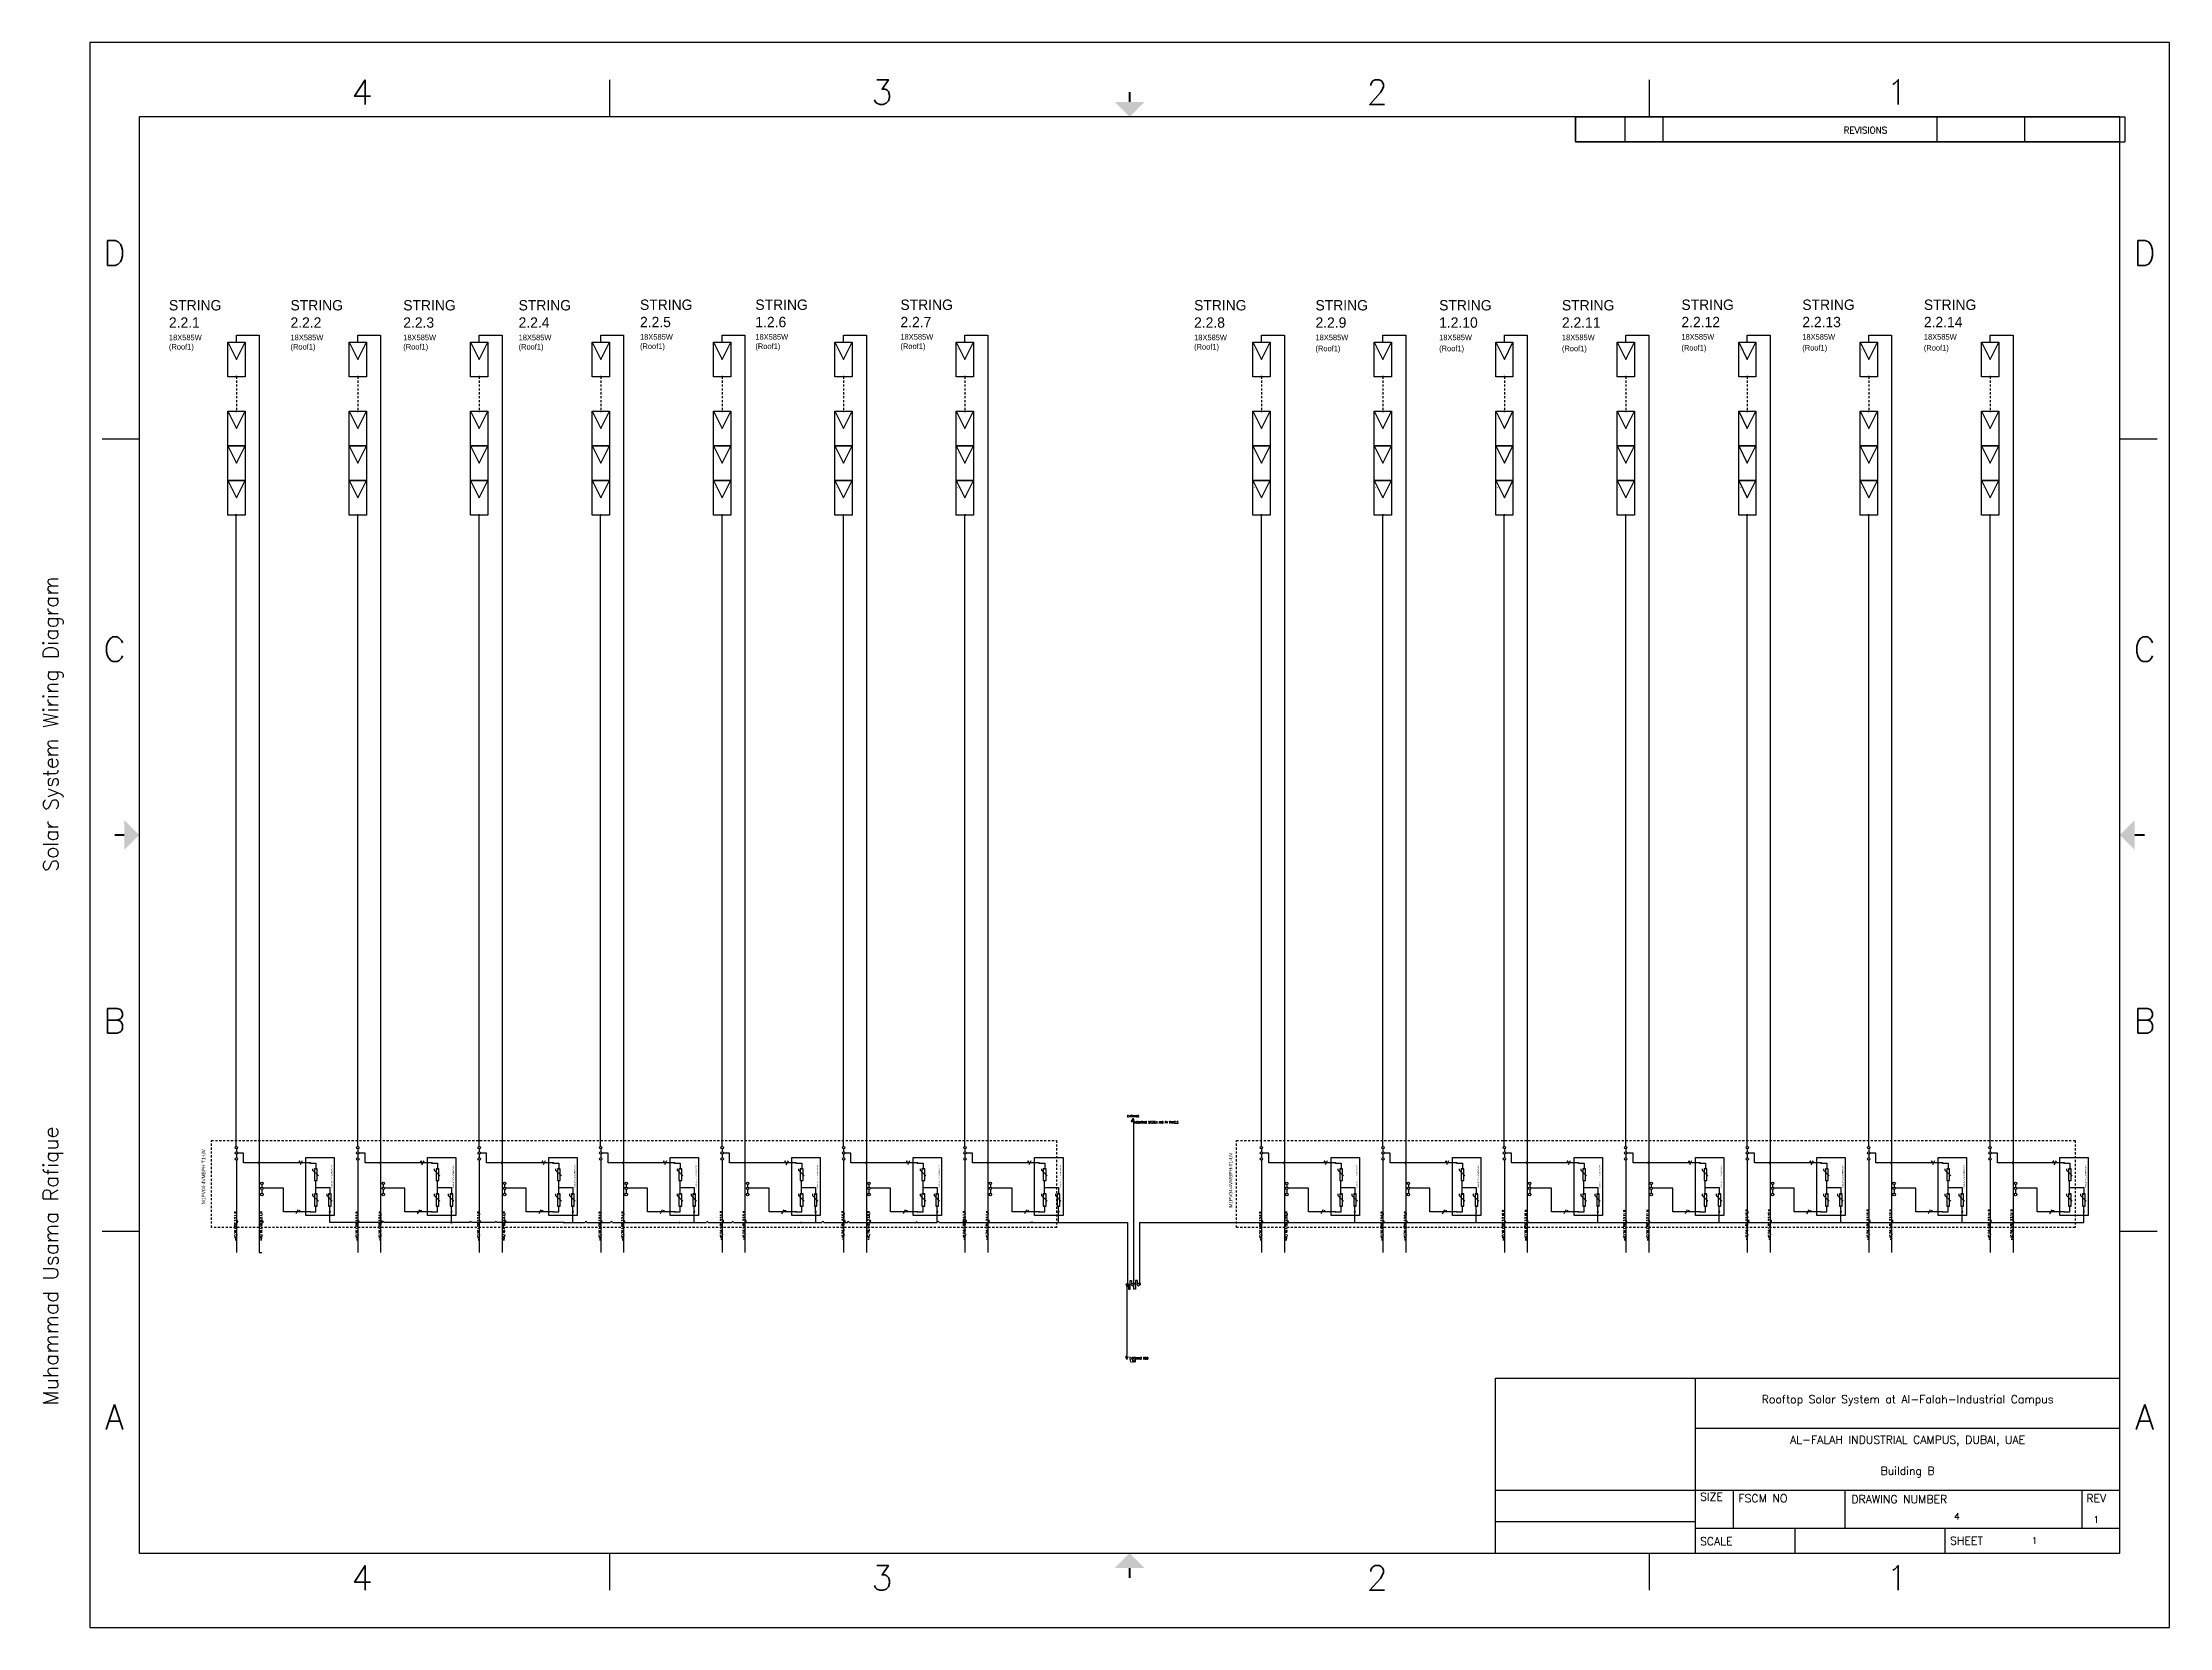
# Model space of a CAD drawing. Header units: inches. Extents: x 4 to 127, y -3 to 89.
import ezdxf
from ezdxf.enums import TextEntityAlignment as Align

# ---------------------------------------------------------------- set-up
doc = ezdxf.new("R2010")
doc.units = ezdxf.units.IN
doc.header["$MEASUREMENT"] = 0
doc.linetypes.add('HIDDEN2', pattern=[0.1875, 0.125, -0.0625])
for name, color, linetype in [('DESC', 1, 'Continuous'), ('GRY_20AWG', 9, 'Continuous'), ('LOCBOX', 92, 'HIDDEN2'), ('MISC', 2, 'Continuous'), ('RED_12AWG', 1, 'Continuous'), ('SYMS', 7, 'Continuous'), ('TAGS', 51, 'Continuous'), ('TB_LABELS', 1, 'Continuous'), ('Title Block', 7, 'Continuous'), ('Viewport', 7, 'Continuous'), ('WHT_12AWG', 7, 'Continuous'), ('WIREREF', 61, 'Continuous')]:
    doc.layers.add(name, color=color, linetype=linetype)
doc.styles.add('Roman', font='romans')
doc.styles.add('WD', font='romans.shx')
doc.styles.add('WD_IEC', font='isocp2.shx', dxfattribs={"width": 0.9, "height": 4})

# ---------------------------------------------------------------- blocks, each defined once
blk = doc.blocks.new('ANSI_border_C')
for p, q in [((20.5, 0.75), (20.5, 2.5)), ((14.25, 0.75), (20.5, 0.75))]:
    blk.add_line(p, q)
at = {"layer": 'Title Block'}
for p, q in [((0, 16), (0, 0)), ((21, 16), (0, 16)), ((21, 0), (21, 16)), ((5.25, 15.25), (5.25, 15.625)), ((15.75, 15.25), (15.75, 15.625)), ((0.5, 15.25), (0.5, 0.75)), ((20.5, 15.25), (0.5, 15.25)), ((15, 15.25), (15, 15)), ((20.5, 0.75), (20.5, 15.25)), ((15, 15), (20.5, 15)), ((0.125, 12), (0.5, 12)), ((20.5, 12), (20.875, 12)), ((0.125, 4), (0.5, 4)), ((20.5, 4), (20.875, 4)), ((0.5, 0.75), (20.5, 0.75)), ((5.25, 0.375), (5.25, 0.75)), ((15.75, 0.375), (15.75, 0.75)), ((0, 0), (21, 0))]:
    blk.add_line(p, q, dxfattribs=at)
at = {"layer": 'Title Block', "const_width": 0.02}
for points in [[(10.5, 15.5), (10.5, 15.4)], [(0.25, 8), (0.35, 8)], [(20.75, 8), (20.65, 8)], [(10.5, 0.5), (10.5, 0.6)]]:
    blk.add_lwpolyline(points, dxfattribs=at)
at = {"layer": 'Title Block'}
for points in [[(10.35, 15.4), (10.65, 15.4), (10.5, 15.25)], [(0.35, 7.85), (0.35, 8.15), (0.5, 8)], [(20.65, 7.85), (20.65, 8.15), (20.5, 8)], [(10.35, 0.6), (10.65, 0.6), (10.5, 0.75)]]:
    blk.add_solid(points, dxfattribs=at)
at = {"layer": 'Title Block', "style": 'Roman'}
for s, p in [('4', (2.75, 15.5)), ('3', (8, 15.5)), ('2', (13, 15.5)), ('1', (18.25, 15.5)), ('D', (0.25, 13.875)), ('D', (20.75, 13.875)), ('C', (0.25, 9.875)), ('C', (20.75, 9.875)), ('B', (0.25, 6.125)), ('B', (20.75, 6.125)), ('A', (0.25, 2.125)), ('A', (20.75, 2.125)), ('4', (2.75, 0.5)), ('3', (8, 0.5)), ('2', (13, 0.5)), ('1', (18.25, 0.5))]:
    blk.add_text(s, height=0.25, dxfattribs=at).set_placement(p, align=Align.MIDDLE_CENTER)
blk.add_text('REVISIONS', height=0.065, dxfattribs=at).set_placement((17.71, 15.083))
blk = doc.blocks.new('JIC_border_C')
at = {"xscale": 5.726708801404052, "yscale": 5.726708801404052, "zscale": 5.726708801404052}
blk.add_blockref('ANSI_border_C', (6.5, -3), dxfattribs=at)
blk = doc.blocks.new('JIC_REVblock_C')
blk.add_line((0, 0), (0, -0.25))
at = {"layer": 'Title Block'}
for p, q in [((-5.5, 0), (-5.5, -0.25)), ((-5.5, 0), (0, 0)), ((-5, -0.25), (-5, 0)), ((-4.62, -0.25), (-4.62, 0)), ((-1.88, -0.25), (-1.88, 0)), ((-1, -0.25), (-1, 0)), ((-5.5, -0.25), (0, -0.25))]:
    blk.add_line(p, q, dxfattribs=at)
at = {"style": 'WD'}
for tag, p in [('ZONE', (-5.391, -0.16)), ('REV', (-4.92, -0.16)), ('DESCRIPTION', (-3.618, -0.16)), ('DATE', (-1.552, -0.16)), ('APPROVED', (-0.759, -0.16))]:
    blk.add_attdef(tag, p, '', height=0.065, dxfattribs=at)
at = {"style": 'WD', "flags": 1}
blk.add_attdef('WD_TB', (-4.505, -0.154), '', height=0.03, dxfattribs=at)
blk = doc.blocks.new('JIC_tblock_desc_C')
for p, q in [((0, 0), (0, 1.75)), ((-6.25, 0), (0, 0))]:
    blk.add_line(p, q)
at = {"layer": 'Title Block'}
for p, q in [((-6.25, 0), (-6.25, 1.75)), ((-6.25, 1.75), (0, 1.75)), ((-4.25, 0), (-4.25, 1.75)), ((-4.25, 1.25), (0, 1.25)), ((-6.25, 0.63), (0, 0.63)), ((-3.87, 0.25), (-3.87, 0.63)), ((-2.75, 0.25), (-2.75, 0.63)), ((-0.38, 0.25), (-0.38, 0.63)), ((-6.25, 0.315), (-4.25, 0.315)), ((-4.25, 0.25), (0, 0.25)), ((-3.25, 0), (-3.25, 0.25)), ((-1.75, 0), (-1.75, 0.25))]:
    blk.add_line(p, q, dxfattribs=at)
at = {"color": 0, "style": 'Roman', "flags": 8}
for tag, p in [('FNAME', (-20.636, 6.819)), ('REVDATE', (-20.636, 4.106)), ('USER', (-20.636, 1.477))]:
    blk.add_attdef(tag, p, '', height=0.15, rotation=90, dxfattribs=at)
at = {"style": 'WD'}
for tag, p in [('PROJDESC', (-2.125, 1.5)), ('TITLE1', (-2.125, 1.095)), ('TITLE2', (-2.125, 0.785))]:
    blk.add_attdef(tag, text='', height=0.08, dxfattribs=at).set_placement(p, align=Align.CENTER)
at = {"style": 'WD', "flags": 1}
blk.add_attdef('WD_TB', (-5.57, 0.177), '', height=0.086, dxfattribs=at)
at = {"style": 'WD'}
for tag, p in [('SIZE', (-4.162, 0.32)), ('FSCM_NO', (-3.4, 0.337)), ('DWG_NO', (-1.659, 0.337)), ('REV', (-0.265, 0.303)), ('SCALE', (-3.634, 0.069)), ('SHEET', (-0.883, 0.092))]:
    blk.add_attdef(tag, p, '', height=0.065, dxfattribs=at)
at = {"layer": 'TB_LABELS', "style": 'WD'}
for s, p in [('SIZE', (-4.204, 0.604)), ('FSCM NO', (-3.819, 0.588)), ('DRAWING NUMBER', (-2.689, 0.579)), ('REV', (-0.336, 0.588)), ('SCALE', (-4.204, 0.158)), ('SHEET', (-1.701, 0.164))]:
    blk.add_text(s, height=0.08, dxfattribs=at).set_placement(p, align=Align.TOP_LEFT)
blk = doc.blocks.new('HA1S4')
for points in [[(0, 0), (-0.03, 0), (0, -0.09), (0.03, 0), (0, 0)], [(0.02, -0.01), (-0.02, -0.01), (0, -0.06), (0.02, -0.01)]]:
    blk.add_lwpolyline(points)
at = {"style": 'WD', "flags": 1}
for tag, p in [('X2TERM01', (0, 0)), ('SIGCODE', (0.03, -0.08))]:
    blk.add_attdef(tag, p, '', height=0.01, dxfattribs=at)
at = {"style": 'WD', "width": 0.7}
for tag, p in [('DESC1', (0.09, 0.11)), ('XREF', (0.09, -0.06))]:
    blk.add_attdef(tag, p, '', height=0.125, dxfattribs=at)
at = {"style": 'WD', "width": 0.8, "flags": 8}
blk.add_attdef('WIRENO', text='', height=0.125, dxfattribs=at).set_placement((0, -0.26), align=Align.CENTER)
blk = doc.blocks.new('VGND2')
for p, q in [((0, -0.125), (0, 0)), ((0.09375, -0.125), (-0.09375, -0.125)), ((-0.0625, -0.171875), (0.0625, -0.171875)), ((-0.03125, -0.21875), (0.03125, -0.21875))]:
    blk.add_line(p, q)
at = {"style": 'WD', "flags": 1}
for tag in ['ASSYCODE', 'X2TERM01', 'CAT', 'FAMILY', 'MFG']:
    blk.add_attdef(tag, (0, 0), '', height=0.01, dxfattribs=at)
at = {"style": 'WD', "width": 0.8}
for tag, p in [('INST', (0.15625, 0.125)), ('LOC', (0.15625, -0.03125)), ('TAG1', (0.15625, -0.1875)), ('DESC1', (0.15625, -0.34375)), ('DESC2', (0.15625, -0.5))]:
    blk.add_attdef(tag, text='', height=0.125, dxfattribs=at).set_placement(p, align=Align.MIDDLE_LEFT)
blk = doc.blocks.new('WDDOT')
for radius in [0.03, 0.0187, 0.00929]:
    blk.add_circle((0, 0), radius)
blk = doc.blocks.new('VT0_02')
blk.add_circle((0, 0), 0.0699)
at = {"style": 'WD', "flags": 1}
for tag, p in [('X4TERM01', (-0.07, 0)), ('X2TERM01', (0, 0.07)), ('X1TERM01', (0.07, 0)), ('X8TERM01', (0, -0.07))]:
    blk.add_attdef(tag, p, '', height=0.01, dxfattribs=at)
blk = doc.blocks.new('HA1S2')
for points in [[(0, 0), (-0.03, 0), (0, 0.09), (0.03, 0), (0, 0)], [(-0.02, 0.01), (0.02, 0.01), (0, 0.06), (-0.02, 0.01)]]:
    blk.add_lwpolyline(points)
at = {"style": 'WD', "width": 0.8, "flags": 8}
blk.add_attdef('WIRENO', text='', height=0.125, dxfattribs=at).set_placement((0, 0.15), align=Align.CENTER)
at = {"style": 'WD', "flags": 1}
for tag, p in [('X8TERM01', (0, 0)), ('SIGCODE', (0.03, 0.07))]:
    blk.add_attdef(tag, p, '', height=0.01, dxfattribs=at)
at = {"style": 'WD', "width": 0.7}
for tag, p in [('XREF', (0.08, -0.04)), ('DESC1', (0.08, -0.21))]:
    blk.add_attdef(tag, p, '', height=0.125, dxfattribs=at)
blk = doc.blocks.new('HT0_01')
for p, q in [((-0.0625, 0.0625), (0.0625, 0.0625)), ((-0.0625, -0.0625), (-0.0625, 0.0625)), ((0.0625, 0.0625), (0.0625, -0.0625)), ((0.0625, -0.0625), (-0.0625, -0.0625))]:
    blk.add_line(p, q)
at = {"style": 'WD', "flags": 1}
for tag, p in [('X4TERM01', (-0.0625, 0)), ('X2TERM01', (0, 0.0625)), ('X1TERM01', (0.0625, 0)), ('X8TERM01', (0, -0.0625))]:
    blk.add_attdef(tag, p, '', height=0.01, dxfattribs=at)
blk = doc.blocks.new('PVM')
at = {"color": 5}
for p, q in [((2, 1), (1, 0.5)), ((1, 0.5), (2, 0))]:
    blk.add_line(p, q, dxfattribs=at)
blk.add_lwpolyline([(0, 1), (2, 1), (2, 0), (0, 0)], close=True, dxfattribs=at)
at = {"layer": 'SYMS', "color": 5, "xscale": 0.3699338068975089, "yscale": 0.3699338068975089, "zscale": 0.3699338068975089}
for p in [(0, 0.5), (2, 0.5)]:
    blk.add_blockref('HT0_01', p, dxfattribs=at)
at = {"color": 5, "char_height": 0.065, "attachment_point": 1}
for s, insert, rotation in [('+', (1.62, 0.88), 180), ('-', (1.57, 0.07), 90)]:
    blk.add_mtext_dynamic_manual_height_columns(s, width=0.0989, gutter_width=0.325, heights=[0], dxfattribs=dict(at, insert=insert, rotation=rotation))
blk = doc.blocks.new('HT0_02')
blk.add_circle((0, 0), 0.0699)
at = {"style": 'WD', "flags": 1}
for tag, p in [('X4TERM01', (-0.07, 0)), ('X2TERM01', (0, 0.07)), ('X1TERM01', (0.07, 0)), ('X8TERM01', (0, -0.07))]:
    blk.add_attdef(tag, p, '', height=0.01, dxfattribs=at)
blk = doc.blocks.new('HGND4')
for p, q in [((0, 0), (10, 0)), ((10, -4), (10, 4)), ((11, -2), (11, 2)), ((12, -1), (12, 1))]:
    blk.add_line(p, q)
blk.add_circle((10, 0), 5)
at = {"style": 'WD_IEC'}
for tag, p in [('TAG1', (2, 5)), ('INST', (2, 12)), ('LOC', (2, 8))]:
    blk.add_attdef(tag, text='', height=2.5, dxfattribs=at).set_placement(p, align=Align.RIGHT)
at = {"style": 'WD_IEC', "flags": 1}
blk.add_attdef('X4TERM01', (0, 0), '', height=0.32, dxfattribs=at)
blk = doc.blocks.new('VT0_05')
blk.add_lwpolyline([(0.1, -0.1), (0, 0.1), (-0.1, -0.1)], close=True)
at = {"style": 'WD', "flags": 1}
for tag, p in [('X2TERM01', (0, 0.1)), ('X1TERM01', (0, 0)), ('X4TERM01', (0, 0)), ('X8TERM01', (0, -0.1))]:
    blk.add_attdef(tag, p, '', height=0.01, dxfattribs=at)
blk = doc.blocks.new('Lightening Surge Arrestor')
at = {"color": 5}
for p, q in [((0.5, 2.92), (0.5, 2.83)), ((0.5, 2.83), (0.83, 2.5)), ((0.5, 1.46), (0.5, 1.37)), ((0.5, 1.37), (0.83, 1.04)), ((1.31, 1.46), (1.31, 1.37)), ((1.31, 1.37), (1.63, 1.04))]:
    blk.add_line(p, q, dxfattribs=at)
for points in [[(0.11, 3.57), (1.75, 3.57), (1.75, 0.22), (0.11, 0.22)], [(0.77, 2.92), (0.61, 2.92), (0.61, 2.23), (0.77, 2.23)], [(0.77, 1.46), (0.61, 1.46), (0.61, 0.76), (0.77, 0.76)], [(1.57, 1.46), (1.42, 1.46), (1.42, 0.76), (1.57, 0.76)]]:
    blk.add_lwpolyline(points, close=True, dxfattribs=at)
at = {"layer": 'GRY_20AWG'}
blk.add_line((1.49, 0.5), (1.49, 0.47), dxfattribs=at)
at = {"layer": 'RED_12AWG'}
for p, q in [((0.38, 3.25), (0.69, 3.25)), ((0.69, 2.92), (0.68, 2.92)), ((0.69, 3.25), (0.69, 2.93)), ((0.68, 1.46), (0.68, 2.23)), ((0.68, 1.83), (1.49, 1.83)), ((0.69, 1.46), (0.68, 1.46)), ((1.49, 1.83), (1.49, 1.47)), ((0.38, 0.43), (0.69, 0.43)), ((0.69, 0.43), (0.69, 0.77)), ((1.49, 0.5), (1.49, 0.76))]:
    blk.add_line(p, q, dxfattribs=at)
at = {"layer": 'SYMS'}
for name, p, xscale, yscale, zscale in [('HT0_02', (0.36, 3.25), 0.3314421991292846, 0.3314421991292846, 0.3314421991292846), ('VT0_05', (0.69, 2.92), 0.1052161047490845, 0.1052161047490845, 0.1052161047490845), ('VT0_05', (0.69, 1.46), 0.1052161047490845, 0.1052161047490845, 0.1052161047490845), ('HT0_02', (0.69, 1.46), 0.01504368401050088, 0.01504368401050088, 0.01504368401050088), ('VT0_05', (1.49, 1.46), 0.1052161047490845, 0.1052161047490845, 0.1052161047490845), ('HT0_02', (0.36, 0.43), 0.3314421991292846, 0.3314421991292846, 0.3314421991292846)]:
    blk.add_blockref(name, p, dxfattribs=dict(at, xscale=xscale, yscale=yscale, zscale=zscale))
at = {"layer": 'SYMS', "xscale": -0.1052161047490845, "yscale": 0.1052161047490845, "zscale": 0.1052161047490845, "rotation": 180}
for p in [(0.69, 2.23), (0.69, 0.77), (1.49, 0.77)]:
    blk.add_blockref('VT0_05', p, dxfattribs=at)
at = {"layer": 'SYMS'}
ref = blk.add_blockref('HGND4', (1.49, 0.47), dxfattribs=dict(at, xscale=0.005, yscale=0.005, zscale=0.005, rotation=270))
ref.add_attrib('TAG1', 'PE', dxfattribs={"layer": 'TAGS', "height": 0.0125, "rotation": 270, "style": 'WD_IEC'}).set_placement((1.51, 0.46), align=Align.RIGHT)
at = {"color": 5, "insert": (1.57, 1.8), "char_height": 0.065, "attachment_point": 1, "rotation": 90}
blk.add_mtext_dynamic_manual_height_columns('VAL-1.15-T1/T2-1000DC-PV/2+V', width=1.8749, gutter_width=0.325, heights=[0], dxfattribs=at)
for tag, p in [('+', (0.45, 3.31)), ('-', (0.46, 0.49))]:
    blk.add_attdef(tag, p, '', height=0.065)
at = {"color": 5}
blk.add_attdef('VAL-1.15-T1/T2-1000DC-PV/2+V', (1.65, 1.8), '', height=0.065, rotation=90, dxfattribs=at)
blk = doc.blocks.new('HW01')
for p, q in [((0.06, 0.12), (-0.06, -0.12)), ((0.03, 0), (-0.03, 0))]:
    blk.add_line(p, q)
at = {"style": 'WD', "width": 0.8}
blk.add_attdef('TAG1', text='', height=0.125, dxfattribs=at).set_placement((-0.03, 0.03), align=Align.RIGHT)
at = {"style": 'WD', "width": 0.7, "flags": 1}
for tag, p in [('INST', (0, 0.36)), ('LOC', (0, 0.19)), ('DESC1', (0, -0.46)), ('DESC2', (0, -0.61)), ('XREF', (0, -0.3))]:
    blk.add_attdef(tag, text='', height=0.125, dxfattribs=at).set_placement(p, align=Align.CENTER)
at = {"style": 'WD', "flags": 1}
for tag, p in [('X4TERM01', (-0.03, 0)), ('X1TERM01', (0.03, 0))]:
    blk.add_attdef(tag, p, '', height=0.0125, dxfattribs=at)
at = {"linetype": 'Continuous', "style": 'WD', "flags": 9}
blk.add_attdef('ASSYCODE', text='', height=0.01, dxfattribs=at).set_placement((0.03, 0.04), align=Align.CENTER)
at = {"style": 'WD'}
for tag, p in [('X2LINK', (0, 0.12)), ('X8LINK', (0, -0.12))]:
    blk.add_attdef(tag, p, '', height=0.01, dxfattribs=at)
at = {"style": 'WD', "flags": 9}
blk.add_attdef('FAMILY', text='', height=0.01, dxfattribs=at).set_placement((0.02, 0.12), align=Align.CENTER)
at = {"style": 'WD', "width": 0.8}
blk.add_attdef('RATING1', (0.09, 0.03), '', height=0.125, dxfattribs=at)
at = {"style": 'WD', "width": 0.8, "flags": 1}
blk.add_attdef('MFG', text='', height=0.0938, dxfattribs=at).set_placement((-0.12, -0.03), align=Align.TOP_RIGHT)
blk.add_attdef('CAT', text='', height=0.0938, dxfattribs=at).set_placement((0.03, -0.03), align=Align.TOP_LEFT)

msp = doc.modelspace()

# ---------------------------------------------------------------- linework, layer by layer
at = {"color": 240, "linetype": 'HIDDEN2', "true_color": 0xed1f24}
for p, q in [((14.98, 69.31), (14.98, 67.31)), ((22, 69.31), (22, 67.31)), ((29.02, 69.31), (29.02, 67.31)), ((36.05, 69.31), (36.05, 67.31)), ((43.07, 69.31), (43.07, 67.31)), ((50.09, 69.31), (50.09, 67.31)), ((57.11, 69.31), (57.11, 67.31)), ((74.25, 69.31), (74.25, 67.31)), ((81.28, 69.31), (81.28, 67.31)), ((88.3, 69.31), (88.3, 67.31)), ((95.32, 69.31), (95.32, 67.31)), ((102.35, 69.31), (102.35, 67.31)), ((109.37, 69.31), (109.37, 67.31)), ((116.39, 69.31), (116.39, 67.31))]:
    msp.add_line(p, q, dxfattribs=at)
at = {"layer": 'GRY_20AWG', "color": 240, "true_color": 0xed1f24}
for p, q in [((14.98, 71.34), (14.98, 71.71)), ((14.98, 71.71), (16.3, 71.71)), ((22, 71.34), (22, 71.71)), ((22, 71.71), (23.32, 71.71)), ((29.02, 71.34), (29.02, 71.71)), ((29.02, 71.71), (30.35, 71.71)), ((36.05, 71.34), (36.05, 71.71)), ((36.05, 71.71), (37.37, 71.71)), ((43.07, 71.34), (43.07, 71.71)), ((43.07, 71.71), (44.39, 71.71)), ((50.09, 71.34), (50.09, 71.71)), ((50.09, 71.71), (51.42, 71.71)), ((57.11, 71.34), (57.11, 71.71)), ((57.11, 71.71), (58.44, 71.71)), ((74.25, 71.34), (74.25, 71.71)), ((74.25, 71.71), (75.58, 71.71)), ((81.28, 71.34), (81.28, 71.71)), ((81.28, 71.71), (82.6, 71.71)), ((88.3, 71.34), (88.3, 71.71)), ((88.3, 71.71), (89.62, 71.71)), ((95.32, 71.34), (95.32, 71.71)), ((95.32, 71.71), (96.65, 71.71)), ((102.35, 71.34), (102.35, 71.71)), ((102.35, 71.71), (103.67, 71.71)), ((109.37, 71.34), (109.37, 71.71)), ((109.37, 71.71), (110.69, 71.71)), ((116.39, 71.34), (116.39, 71.71)), ((116.39, 71.71), (117.72, 71.71)), ((14.95, 61.29), (14.95, 24.81)), ((21.98, 61.29), (21.98, 24.81)), ((29, 61.29), (29, 24.81)), ((36.02, 61.29), (36.02, 24.81)), ((43.05, 61.29), (43.05, 24.81)), ((50.07, 61.29), (50.07, 24.81)), ((57.09, 61.29), (57.09, 24.81)), ((74.23, 61.29), (74.23, 24.81)), ((81.25, 61.29), (81.25, 24.81)), ((88.28, 61.29), (88.28, 24.81)), ((95.3, 61.29), (95.3, 24.81)), ((102.32, 61.29), (102.32, 24.81)), ((109.35, 61.29), (109.35, 24.81)), ((116.37, 61.29), (116.37, 24.81)), ((14.98, 24.67), (14.98, 24.5)), ((22, 24.67), (22, 24.5)), ((29.02, 24.67), (29.02, 24.5)), ((36.05, 24.67), (36.05, 24.5)), ((43.07, 24.67), (43.07, 24.5)), ((50.09, 24.67), (50.09, 24.5)), ((57.11, 24.67), (57.11, 24.5)), ((74.25, 24.67), (74.25, 24.5)), ((81.28, 24.67), (81.28, 24.5)), ((88.3, 24.67), (88.3, 24.5)), ((95.32, 24.67), (95.32, 24.5)), ((102.35, 24.67), (102.35, 24.5)), ((109.37, 24.67), (109.37, 24.5)), ((116.39, 24.67), (116.39, 24.5)), ((14.98, 24.36), (14.98, 24.16)), ((14.98, 24.02), (14.98, 18.67)), ((15.4, 24.42), (15.05, 24.42)), ((15.4, 23.86), (15.4, 24.42)), ((18.69, 23.86), (15.4, 23.86)), ((19.25, 23.86), (18.76, 23.86)), ((22, 24.36), (22, 24.16)), ((22, 24.02), (22, 18.67)), ((22.42, 24.42), (22.07, 24.42)), ((22.42, 23.86), (22.42, 24.42)), ((25.72, 23.86), (22.42, 23.86)), ((26.27, 23.86), (25.78, 23.86)), ((29.02, 24.36), (29.02, 24.16)), ((29.02, 24.02), (29.02, 18.67)), ((29.44, 24.42), (29.09, 24.42)), ((29.44, 23.86), (29.44, 24.42)), ((32.74, 23.86), (29.44, 23.86)), ((33.3, 23.86), (32.8, 23.86)), ((36.05, 24.36), (36.05, 24.16)), ((36.05, 24.02), (36.05, 18.67)), ((36.47, 24.42), (36.12, 24.42)), ((36.47, 23.86), (36.47, 24.42)), ((39.76, 23.86), (36.47, 23.86)), ((40.32, 23.86), (39.82, 23.86)), ((43.07, 24.36), (43.07, 24.16)), ((43.07, 24.02), (43.07, 18.67)), ((43.49, 24.42), (43.14, 24.42)), ((43.49, 23.86), (43.49, 24.42)), ((46.78, 23.86), (43.49, 23.86)), ((47.34, 23.86), (46.85, 23.86)), ((50.09, 24.36), (50.09, 24.16)), ((50.09, 24.02), (50.09, 18.67)), ((50.51, 24.42), (50.16, 24.42)), ((50.51, 23.86), (50.51, 24.42)), ((53.81, 23.86), (50.51, 23.86)), ((54.37, 23.86), (53.87, 23.86)), ((57.11, 24.36), (57.11, 24.16)), ((57.11, 24.02), (57.11, 18.67)), ((57.54, 24.42), (57.18, 24.42)), ((57.54, 23.86), (57.54, 24.42)), ((60.83, 23.86), (57.54, 23.86)), ((61.39, 23.86), (60.89, 23.86)), ((74.25, 24.36), (74.25, 24.16)), ((74.25, 24.02), (74.25, 18.67)), ((74.68, 24.42), (74.32, 24.42)), ((74.68, 23.86), (74.68, 24.42)), ((77.97, 23.86), (74.68, 23.86)), ((78.53, 23.86), (78.03, 23.86)), ((81.28, 24.36), (81.28, 24.16)), ((81.28, 24.02), (81.28, 18.67)), ((81.7, 24.42), (81.35, 24.42)), ((81.7, 23.86), (81.7, 24.42)), ((84.99, 23.86), (81.7, 23.86)), ((85.55, 23.86), (85.06, 23.86)), ((88.3, 24.36), (88.3, 24.16)), ((88.3, 24.02), (88.3, 18.67)), ((88.72, 24.42), (88.37, 24.42)), ((88.72, 23.86), (88.72, 24.42)), ((92.02, 23.86), (88.72, 23.86)), ((92.57, 23.86), (92.08, 23.86)), ((95.32, 24.36), (95.32, 24.16)), ((95.32, 24.02), (95.32, 18.67)), ((95.74, 24.42), (95.39, 24.42)), ((95.74, 23.86), (95.74, 24.42)), ((99.04, 23.86), (95.74, 23.86)), ((99.6, 23.86), (99.1, 23.86)), ((102.35, 24.36), (102.35, 24.16)), ((102.35, 24.02), (102.35, 18.67)), ((102.77, 24.42), (102.42, 24.42)), ((102.77, 23.86), (102.77, 24.42)), ((106.06, 23.86), (102.77, 23.86)), ((106.62, 23.86), (106.12, 23.86)), ((109.37, 24.36), (109.37, 24.16)), ((109.37, 24.02), (109.37, 18.67)), ((109.79, 24.42), (109.44, 24.42)), ((109.79, 23.86), (109.79, 24.42)), ((113.08, 23.86), (109.79, 23.86)), ((113.64, 23.86), (113.15, 23.86)), ((116.39, 24.36), (116.39, 24.16)), ((116.39, 24.02), (116.39, 18.67)), ((116.81, 24.42), (116.46, 24.42)), ((116.81, 23.86), (116.81, 24.42)), ((120.11, 23.86), (116.81, 23.86)), ((120.67, 23.86), (120.17, 23.86)), ((16.45, 22.61), (16.45, 22.45)), ((16.45, 22.31), (16.45, 22.1)), ((17.7, 22.4), (16.52, 22.4)), ((17.7, 21.03), (17.7, 22.4)), ((23.47, 22.61), (23.47, 22.45)), ((23.47, 22.31), (23.47, 22.1)), ((24.72, 22.4), (23.54, 22.4)), ((24.72, 21.03), (24.72, 22.4)), ((30.49, 22.61), (30.49, 22.45)), ((30.49, 22.31), (30.49, 22.1)), ((31.74, 22.4), (30.56, 22.4)), ((31.74, 21.03), (31.74, 22.4)), ((37.52, 22.61), (37.52, 22.45)), ((37.52, 22.31), (37.52, 22.1)), ((38.76, 22.4), (37.58, 22.4)), ((38.76, 21.03), (38.76, 22.4)), ((44.54, 22.61), (44.54, 22.45)), ((44.54, 22.31), (44.54, 22.1)), ((45.79, 22.4), (44.61, 22.4)), ((45.79, 21.03), (45.79, 22.4)), ((51.56, 22.61), (51.56, 22.45)), ((51.56, 22.31), (51.56, 22.1)), ((52.81, 22.4), (51.63, 22.4)), ((52.81, 21.03), (52.81, 22.4)), ((58.58, 22.61), (58.58, 22.45)), ((58.58, 22.31), (58.58, 22.1)), ((59.83, 22.4), (58.65, 22.4)), ((59.83, 21.03), (59.83, 22.4)), ((75.72, 22.61), (75.72, 22.45)), ((75.72, 22.31), (75.72, 22.1)), ((76.97, 22.4), (75.79, 22.4)), ((76.97, 21.03), (76.97, 22.4)), ((82.75, 22.61), (82.75, 22.45)), ((82.75, 22.31), (82.75, 22.1)), ((84, 22.4), (82.82, 22.4)), ((84, 21.03), (84, 22.4)), ((89.77, 22.61), (89.77, 22.45)), ((89.77, 22.31), (89.77, 22.1)), ((91.02, 22.4), (89.84, 22.4)), ((91.02, 21.03), (91.02, 22.4)), ((96.79, 22.61), (96.79, 22.45)), ((96.79, 22.31), (96.79, 22.1)), ((98.04, 22.4), (96.86, 22.4)), ((98.04, 21.03), (98.04, 22.4)), ((103.81, 22.61), (103.81, 22.45)), ((103.81, 22.31), (103.81, 22.1)), ((105.06, 22.4), (103.88, 22.4)), ((105.06, 21.03), (105.06, 22.4)), ((110.84, 22.61), (110.84, 22.45)), ((110.84, 22.31), (110.84, 22.1)), ((112.09, 22.4), (110.91, 22.4)), ((112.09, 21.03), (112.09, 22.4)), ((117.86, 22.61), (117.86, 22.45)), ((117.86, 22.31), (117.86, 22.1)), ((119.11, 22.4), (117.93, 22.4)), ((119.11, 21.03), (119.11, 22.4)), ((18.44, 21.03), (17.7, 21.03)), ((19.25, 21.03), (18.51, 21.03)), ((25.47, 21.03), (24.72, 21.03)), ((26.27, 21.03), (25.53, 21.03)), ((32.49, 21.03), (31.74, 21.03)), ((33.3, 21.03), (32.55, 21.03)), ((39.51, 21.03), (38.76, 21.03)), ((40.32, 21.03), (39.57, 21.03)), ((46.53, 21.03), (45.79, 21.03)), ((47.34, 21.03), (46.6, 21.03)), ((53.56, 21.03), (52.81, 21.03)), ((54.37, 21.03), (53.62, 21.03)), ((60.58, 21.03), (59.83, 21.03)), ((61.39, 21.03), (60.64, 21.03)), ((77.72, 21.03), (76.97, 21.03)), ((78.53, 21.03), (77.78, 21.03)), ((84.74, 21.03), (84, 21.03)), ((85.55, 21.03), (84.8, 21.03)), ((91.77, 21.03), (91.02, 21.03)), ((92.57, 21.03), (91.83, 21.03)), ((98.79, 21.03), (98.04, 21.03)), ((99.6, 21.03), (98.85, 21.03)), ((105.81, 21.03), (105.06, 21.03)), ((106.62, 21.03), (105.87, 21.03)), ((112.83, 21.03), (112.09, 21.03)), ((113.64, 21.03), (112.9, 21.03)), ((119.86, 21.03), (119.11, 21.03)), ((120.67, 21.03), (119.92, 21.03))]:
    msp.add_line(p, q, dxfattribs=at)
at = {"layer": 'GRY_20AWG', "color": 3}
for p, q in [((66.83, 26.26), (66.83, 26.35)), ((66.86, 26.26), (66.83, 26.26)), ((66.88, 16.88), (66.88, 26.28)), ((33.92, 20.41), (35.15, 20.41)), ((35.25, 20.41), (36.62, 20.41)), ((36.72, 20.41), (42.16, 20.41)), ((42.26, 20.41), (43.63, 20.41)), ((43.73, 20.41), (48.84, 20.41)), ((48.94, 20.41), (50.31, 20.41)), ((67.2, 20.41), (67.2, 16.88)), ((66.5, 16.74), (66.47, 16.74)), ((66.57, 16.81), (66.57, 16.56)), ((66.57, 16.56), (66.66, 16.56)), ((66.66, 16.56), (66.66, 17.06)), ((66.66, 17.06), (66.74, 17.06)), ((66.74, 17.06), (66.74, 16.81)), ((66.81, 16.88), (66.88, 16.88)), ((66.88, 16.56), (66.88, 16.81)), ((66.98, 16.56), (66.88, 16.56)), ((67.08, 17.06), (66.98, 17.06)), ((66.98, 17.06), (66.98, 16.56)), ((67.15, 16.88), (67.06, 16.88)), ((67.08, 16.81), (67.08, 17.06)), ((67.26, 16.88), (67.15, 16.88)), ((67.26, 16.81), (67.26, 16.88))]:
    msp.add_line(p, q, dxfattribs=at)
for centre in [(35.2, 20.41), (36.67, 20.41), (42.21, 20.41), (43.68, 20.41), (48.89, 20.41), (50.36, 20.41)]:
    msp.add_arc(centre, 0.05, 0, 180, dxfattribs=at)
at = {"layer": 'LOCBOX', "color": 6}
for points in [[(13.54, 25.15), (62.41, 25.15), (62.41, 20.12), (13.54, 20.12)], [(72.81, 25.15), (121.3, 25.15), (121.3, 20.12), (72.81, 20.12)]]:
    msp.add_lwpolyline(points, close=True, dxfattribs=at)
at = {"layer": 'WHT_12AWG', "color": 240, "true_color": 0xed1f24}
for p, q in [((16.3, 71.71), (16.3, 23.91)), ((23.32, 71.71), (23.32, 23.91)), ((30.35, 71.71), (30.35, 23.91)), ((37.37, 71.71), (37.37, 23.91)), ((44.39, 71.71), (44.39, 23.91)), ((51.42, 71.71), (51.42, 23.91)), ((58.44, 71.71), (58.44, 23.91)), ((75.58, 71.71), (75.58, 23.91)), ((82.6, 71.71), (82.6, 23.91)), ((89.62, 71.71), (89.62, 23.91)), ((96.65, 71.71), (96.65, 23.91)), ((103.67, 71.71), (103.67, 23.91)), ((110.69, 71.71), (110.69, 23.91)), ((117.72, 71.71), (117.72, 23.91)), ((16.3, 23.81), (16.3, 18.67)), ((23.32, 23.81), (23.32, 18.67)), ((30.35, 23.81), (30.35, 18.67)), ((37.37, 23.81), (37.37, 18.67)), ((44.39, 23.81), (44.39, 18.67)), ((51.42, 23.81), (51.42, 18.67)), ((58.44, 23.81), (58.44, 18.67)), ((75.58, 23.81), (75.58, 18.67)), ((82.6, 23.81), (82.6, 18.67)), ((89.62, 23.81), (89.62, 18.67)), ((96.65, 23.81), (96.65, 18.67)), ((103.67, 23.81), (103.67, 18.67)), ((110.69, 23.81), (110.69, 18.67)), ((117.72, 23.81), (117.72, 18.67)), ((62.52, 20.41), (62.52, 21.01)), ((79.66, 20.41), (79.66, 21.01)), ((86.68, 20.41), (86.68, 21.01)), ((93.71, 20.41), (93.71, 21.01)), ((100.73, 20.41), (100.73, 21.01)), ((107.75, 20.41), (107.75, 21.01)), ((114.78, 20.41), (114.78, 21.01)), ((121.8, 20.41), (121.8, 21.01)), ((16.3, 18.67), (16.45, 18.67))]:
    msp.add_line(p, q, dxfattribs=at)
at = {"layer": 'WHT_12AWG', "color": 3}
for p, q in [((20.39, 20.41), (20.39, 21.01)), ((27.41, 20.41), (27.41, 21.01)), ((34.43, 20.41), (34.43, 21.01)), ((41.45, 20.41), (41.45, 21.01)), ((48.48, 20.41), (48.48, 21.01)), ((55.5, 20.41), (55.5, 21.01)), ((21.95, 20.41), (20.39, 20.41)), ((23.42, 20.41), (22.05, 20.41)), ((27.41, 20.41), (23.52, 20.41)), ((28.47, 20.41), (27.41, 20.41)), ((29.94, 20.41), (28.57, 20.41)), ((33.92, 20.41), (30.04, 20.41)), ((50.41, 20.42), (54.3, 20.42)), ((54.3, 20.42), (55.51, 20.42)), ((55.61, 20.42), (56.98, 20.42)), ((57.08, 20.42), (60.97, 20.42)), ((60.97, 20.42), (66.5, 20.42)), ((66.5, 20.42), (66.5, 16.81)), ((67.2, 20.41), (121.8, 20.41)), ((66.47, 16.81), (66.47, 12.75))]:
    msp.add_line(p, q, dxfattribs=at)
at = {"layer": 'WHT_12AWG'}
msp.add_line((16.35, 20.49), (16.5, 20.49), dxfattribs=at)
for centre in [(16.3, 23.86), (23.32, 23.86), (30.35, 23.86), (37.37, 23.86), (44.39, 23.86), (51.42, 23.86), (58.44, 23.86), (75.58, 23.86), (82.6, 23.86), (89.62, 23.86), (96.65, 23.86), (103.67, 23.86), (110.69, 23.86), (117.72, 23.86)]:
    msp.add_arc(centre, 0.05, 90, 270, dxfattribs=at)
at = {"layer": 'WHT_12AWG', "color": 3}
for centre in [(22, 20.41), (23.47, 20.41), (28.52, 20.41), (29.99, 20.41), (55.56, 20.42), (57.03, 20.42)]:
    msp.add_arc(centre, 0.05, 0, 180, dxfattribs=at)

# ---------------------------------------------------------------- block references
at = {"xscale": 5.777177524552554, "yscale": 5.777177524552554, "zscale": 5.777177524552554}
msp.add_blockref('JIC_REVblock_C', (124.18, 84.33), dxfattribs=at)
ref = msp.add_blockref('JIC_tblock_desc_C', (123.9, 1.3), dxfattribs=dict(xscale=5.777177524552554, yscale=5.777177524552554, zscale=5.777177524552554))
ref.add_attrib('SHEET', '1', (118.8, 1.83), dxfattribs={"height": 0.376, "style": 'WD'})
ref.add_attrib('REV', '1', (122.37, 3.05), dxfattribs={"height": 0.376, "style": 'WD'})
ref.add_attrib('DWG_NO', '4', (114.31, 3.24), dxfattribs={"height": 0.376, "style": 'WD'})
ref.add_attrib('TITLE2', 'Building B', dxfattribs={"height": 0.462, "style": 'WD'}).set_placement((111.62, 5.83), align=Align.CENTER)
ref.add_attrib('TITLE1', 'AL-FALAH INDUSTRIAL CAMPUS, DUBAI, UAE', dxfattribs={"height": 0.4622, "style": 'WD'}).set_placement((111.62, 7.62), align=Align.CENTER)
ref.add_attrib('PROJDESC', 'Rooftop Solar System at Al-Falah-Industrial Campus', dxfattribs={"height": 0.4622, "style": 'WD'}).set_placement((111.62, 9.96), align=Align.CENTER)
ref.add_attrib('USER', 'Muhammad Usama Rafique', (4.68, 9.83), dxfattribs={"color": 0, "height": 0.8666, "rotation": 90, "style": 'Roman', "flags": 8})
ref.add_attrib('FNAME', 'Solar System Wiring Diagram', (4.68, 40.69), dxfattribs={"color": 0, "height": 0.8666, "rotation": 90, "style": 'Roman', "flags": 8})
for p in [(18.89, 20.6), (25.92, 20.6), (32.94, 20.6), (39.96, 20.6), (46.98, 20.6), (54.01, 20.6), (61.03, 20.6), (78.17, 20.6), (85.19, 20.6), (92.22, 20.6), (99.24, 20.6), (106.26, 20.6), (113.28, 20.6), (120.31, 20.6)]:
    msp.add_blockref('Lightening Surge Arrestor', p)
at = {"layer": 'SYMS', "rotation": 90}
for name, p in [('PVM', (15.48, 69.31)), ('PVM', (22.5, 69.31)), ('PVM', (29.52, 69.31)), ('PVM', (36.55, 69.31)), ('PVM', (43.57, 69.31)), ('PVM', (50.59, 69.31)), ('PVM', (57.61, 69.31)), ('PVM', (74.75, 69.31)), ('PVM', (81.78, 69.31)), ('PVM', (88.8, 69.31)), ('PVM', (95.82, 69.31)), ('PVM', (102.85, 69.31)), ('PVM', (109.87, 69.31)), ('PVM', (116.89, 69.31)), ('PVM', (15.48, 65.31)), ('PVM', (22.5, 65.31)), ('PVM', (29.52, 65.31)), ('PVM', (36.55, 65.31)), ('PVM', (43.57, 65.31)), ('PVM', (50.59, 65.31)), ('PVM', (57.61, 65.31)), ('PVM', (74.75, 65.31)), ('PVM', (81.78, 65.31)), ('PVM', (88.8, 65.31)), ('PVM', (95.82, 65.31)), ('PVM', (102.85, 65.31)), ('PVM', (109.87, 65.31)), ('PVM', (116.89, 65.31)), ('PVM', (15.48, 63.31)), ('PVM', (22.5, 63.31)), ('PVM', (29.52, 63.31)), ('PVM', (36.55, 63.31)), ('PVM', (43.57, 63.31)), ('PVM', (50.59, 63.31)), ('PVM', (57.61, 63.31)), ('PVM', (74.75, 63.31)), ('PVM', (81.78, 63.31)), ('PVM', (88.8, 63.31)), ('PVM', (95.82, 63.31)), ('PVM', (102.85, 63.31)), ('PVM', (109.87, 63.31)), ('PVM', (116.89, 63.31)), ('PVM', (15.48, 61.31)), ('PVM', (22.5, 61.31)), ('PVM', (29.52, 61.31)), ('PVM', (36.55, 61.31)), ('PVM', (43.57, 61.31)), ('PVM', (50.59, 61.31)), ('PVM', (57.61, 61.31)), ('PVM', (74.75, 61.31)), ('PVM', (81.78, 61.31)), ('PVM', (88.8, 61.31)), ('PVM', (95.82, 61.31)), ('PVM', (102.85, 61.31)), ('PVM', (109.87, 61.31)), ('PVM', (116.89, 61.31)), ('VT0_02', (66.5, 16.81)), ('VT0_02', (66.81, 16.81)), ('VT0_02', (67.15, 16.81))]:
    msp.add_blockref(name, p, dxfattribs=at)
at = {"layer": 'SYMS', "color": 3}
ref = msp.add_blockref('HA1S2', (66.83, 26.35), dxfattribs=at)
ref.add_attrib('DESC1', 'MOUNTING SYSTEM AND PV PANELS', (66.91, 26.14), dxfattribs={"layer": 'DESC', "height": 0.125, "style": 'WD', "width": 0.7})
ref.add_attrib('WIRENO', 'EARTHING', dxfattribs={"layer": 'WIREREF', "height": 0.125, "style": 'WD', "width": 0.8, "flags": 8}).set_placement((66.83, 26.5), align=Align.CENTER)
at = {"layer": 'SYMS', "color": 3, "rotation": 90}
msp.add_blockref('VT0_02', (66.81, 26.28), dxfattribs=at)
at = {"layer": 'SYMS'}
for name, p in [('VT0_02', (14.98, 24.74)), ('VT0_02', (22, 24.74)), ('VT0_02', (29.02, 24.74)), ('VT0_02', (36.05, 24.74)), ('VT0_02', (43.07, 24.74)), ('VT0_02', (50.09, 24.74)), ('VT0_02', (57.11, 24.74)), ('VT0_02', (74.25, 24.74)), ('VT0_02', (81.28, 24.74)), ('VT0_02', (88.3, 24.74)), ('VT0_02', (95.32, 24.74)), ('VT0_02', (102.35, 24.74)), ('VT0_02', (109.37, 24.74)), ('VT0_02', (116.39, 24.74)), ('VT0_02', (14.98, 24.43)), ('VT0_02', (14.98, 24.09)), ('VT0_02', (22, 24.43)), ('VT0_02', (22, 24.09)), ('VT0_02', (29.02, 24.43)), ('VT0_02', (29.02, 24.09)), ('VT0_02', (36.05, 24.43)), ('VT0_02', (36.05, 24.09)), ('VT0_02', (43.07, 24.43)), ('VT0_02', (43.07, 24.09)), ('VT0_02', (50.09, 24.43)), ('VT0_02', (50.09, 24.09)), ('VT0_02', (57.11, 24.43)), ('VT0_02', (57.11, 24.09)), ('VT0_02', (74.25, 24.43)), ('VT0_02', (74.25, 24.09)), ('VT0_02', (81.28, 24.43)), ('VT0_02', (81.28, 24.09)), ('VT0_02', (88.3, 24.43)), ('VT0_02', (88.3, 24.09)), ('VT0_02', (95.32, 24.43)), ('VT0_02', (95.32, 24.09)), ('VT0_02', (102.35, 24.43)), ('VT0_02', (102.35, 24.09)), ('VT0_02', (109.37, 24.43)), ('VT0_02', (109.37, 24.09)), ('VT0_02', (116.39, 24.43)), ('VT0_02', (116.39, 24.09)), ('VT0_02', (16.45, 22.68)), ('VT0_02', (16.45, 22.38)), ('VT0_02', (23.47, 22.68)), ('VT0_02', (23.47, 22.38)), ('VT0_02', (30.49, 22.68)), ('VT0_02', (30.49, 22.38)), ('VT0_02', (37.52, 22.68)), ('VT0_02', (37.52, 22.38)), ('VT0_02', (44.54, 22.68)), ('VT0_02', (44.54, 22.38)), ('VT0_02', (51.56, 22.68)), ('VT0_02', (51.56, 22.38)), ('VT0_02', (58.58, 22.68)), ('VT0_02', (58.58, 22.38)), ('VT0_02', (75.72, 22.68)), ('VT0_02', (75.72, 22.38)), ('VT0_02', (82.75, 22.68)), ('VT0_02', (82.75, 22.38)), ('VT0_02', (89.77, 22.68)), ('VT0_02', (89.77, 22.38)), ('VT0_02', (96.79, 22.68)), ('VT0_02', (96.79, 22.38)), ('VT0_02', (103.81, 22.68)), ('VT0_02', (103.81, 22.38)), ('VT0_02', (110.84, 22.68)), ('VT0_02', (110.84, 22.38)), ('VT0_02', (117.86, 22.68)), ('VT0_02', (117.86, 22.38)), ('VT0_02', (16.45, 22.03)), ('VT0_02', (23.47, 22.03)), ('VT0_02', (30.49, 22.03)), ('VT0_02', (37.52, 22.03)), ('VT0_02', (44.54, 22.03)), ('VT0_02', (51.56, 22.03)), ('VT0_02', (58.58, 22.03)), ('VT0_02', (75.72, 22.03)), ('VT0_02', (82.75, 22.03)), ('VT0_02', (89.77, 22.03)), ('VT0_02', (96.79, 22.03)), ('VT0_02', (103.81, 22.03)), ('VT0_02', (110.84, 22.03)), ('VT0_02', (117.86, 22.03)), ('WDDOT', (60.97, 20.42)), ('WDDOT', (66.5, 16.74)), ('WDDOT', (66.88, 16.88)), ('WDDOT', (67.2, 16.88))]:
    msp.add_blockref(name, p, dxfattribs=at)
ref = msp.add_blockref('HW01', (18.72, 23.86), dxfattribs=at)
ref.add_attrib('TAG1', '+', dxfattribs={"layer": 'TAGS', "height": 0.125, "style": 'WD', "width": 0.8}).set_placement((18.69, 23.89), align=Align.RIGHT)
ref = msp.add_blockref('HW01', (25.75, 23.86), dxfattribs=at)
ref.add_attrib('TAG1', '+', dxfattribs={"layer": 'TAGS', "height": 0.125, "style": 'WD', "width": 0.8}).set_placement((25.72, 23.89), align=Align.RIGHT)
ref = msp.add_blockref('HW01', (32.77, 23.86), dxfattribs=at)
ref.add_attrib('TAG1', '+', dxfattribs={"layer": 'TAGS', "height": 0.125, "style": 'WD', "width": 0.8}).set_placement((32.74, 23.89), align=Align.RIGHT)
ref = msp.add_blockref('HW01', (39.79, 23.86), dxfattribs=at)
ref.add_attrib('TAG1', '+', dxfattribs={"layer": 'TAGS', "height": 0.125, "style": 'WD', "width": 0.8}).set_placement((39.76, 23.89), align=Align.RIGHT)
ref = msp.add_blockref('HW01', (46.82, 23.86), dxfattribs=at)
ref.add_attrib('TAG1', '+', dxfattribs={"layer": 'TAGS', "height": 0.125, "style": 'WD', "width": 0.8}).set_placement((46.78, 23.89), align=Align.RIGHT)
ref = msp.add_blockref('HW01', (53.84, 23.86), dxfattribs=at)
ref.add_attrib('TAG1', '+', dxfattribs={"layer": 'TAGS', "height": 0.125, "style": 'WD', "width": 0.8}).set_placement((53.81, 23.89), align=Align.RIGHT)
ref = msp.add_blockref('HW01', (60.86, 23.86), dxfattribs=at)
ref.add_attrib('TAG1', '+', dxfattribs={"layer": 'TAGS', "height": 0.125, "style": 'WD', "width": 0.8}).set_placement((60.83, 23.89), align=Align.RIGHT)
ref = msp.add_blockref('HW01', (78, 23.86), dxfattribs=at)
ref.add_attrib('TAG1', '+', dxfattribs={"layer": 'TAGS', "height": 0.125, "style": 'WD', "width": 0.8}).set_placement((77.97, 23.89), align=Align.RIGHT)
ref = msp.add_blockref('HW01', (85.02, 23.86), dxfattribs=at)
ref.add_attrib('TAG1', '+', dxfattribs={"layer": 'TAGS', "height": 0.125, "style": 'WD', "width": 0.8}).set_placement((84.99, 23.89), align=Align.RIGHT)
ref = msp.add_blockref('HW01', (92.05, 23.86), dxfattribs=at)
ref.add_attrib('TAG1', '+', dxfattribs={"layer": 'TAGS', "height": 0.125, "style": 'WD', "width": 0.8}).set_placement((92.02, 23.89), align=Align.RIGHT)
ref = msp.add_blockref('HW01', (99.07, 23.86), dxfattribs=at)
ref.add_attrib('TAG1', '+', dxfattribs={"layer": 'TAGS', "height": 0.125, "style": 'WD', "width": 0.8}).set_placement((99.04, 23.89), align=Align.RIGHT)
ref = msp.add_blockref('HW01', (106.09, 23.86), dxfattribs=at)
ref.add_attrib('TAG1', '+', dxfattribs={"layer": 'TAGS', "height": 0.125, "style": 'WD', "width": 0.8}).set_placement((106.06, 23.89), align=Align.RIGHT)
ref = msp.add_blockref('HW01', (113.12, 23.86), dxfattribs=at)
ref.add_attrib('TAG1', '+', dxfattribs={"layer": 'TAGS', "height": 0.125, "style": 'WD', "width": 0.8}).set_placement((113.08, 23.89), align=Align.RIGHT)
ref = msp.add_blockref('HW01', (120.14, 23.86), dxfattribs=at)
ref.add_attrib('TAG1', '+', dxfattribs={"layer": 'TAGS', "height": 0.125, "style": 'WD', "width": 0.8}).set_placement((120.11, 23.89), align=Align.RIGHT)
ref = msp.add_blockref('HW01', (18.47, 21.03), dxfattribs=at)
ref.add_attrib('RATING1', '-', (18.57, 21.06), dxfattribs={"layer": 'MISC', "height": 0.125, "style": 'WD', "width": 0.8})
ref = msp.add_blockref('HW01', (25.5, 21.03), dxfattribs=at)
ref.add_attrib('RATING1', '-', (25.59, 21.06), dxfattribs={"layer": 'MISC', "height": 0.125, "style": 'WD', "width": 0.8})
ref = msp.add_blockref('HW01', (32.52, 21.03), dxfattribs=at)
ref.add_attrib('RATING1', '-', (32.61, 21.06), dxfattribs={"layer": 'MISC', "height": 0.125, "style": 'WD', "width": 0.8})
ref = msp.add_blockref('HW01', (39.54, 21.03), dxfattribs=at)
ref.add_attrib('RATING1', '-', (39.64, 21.06), dxfattribs={"layer": 'MISC', "height": 0.125, "style": 'WD', "width": 0.8})
ref = msp.add_blockref('HW01', (46.57, 21.03), dxfattribs=at)
ref.add_attrib('RATING1', '-', (46.66, 21.06), dxfattribs={"layer": 'MISC', "height": 0.125, "style": 'WD', "width": 0.8})
ref = msp.add_blockref('HW01', (53.59, 21.03), dxfattribs=at)
ref.add_attrib('RATING1', '-', (53.68, 21.06), dxfattribs={"layer": 'MISC', "height": 0.125, "style": 'WD', "width": 0.8})
ref = msp.add_blockref('HW01', (60.61, 21.03), dxfattribs=at)
ref.add_attrib('RATING1', '-', (60.7, 21.06), dxfattribs={"layer": 'MISC', "height": 0.125, "style": 'WD', "width": 0.8})
ref = msp.add_blockref('HW01', (77.75, 21.03), dxfattribs=at)
ref.add_attrib('RATING1', '-', (77.84, 21.06), dxfattribs={"layer": 'MISC', "height": 0.125, "style": 'WD', "width": 0.8})
ref = msp.add_blockref('HW01', (84.77, 21.03), dxfattribs=at)
ref.add_attrib('RATING1', '-', (84.87, 21.06), dxfattribs={"layer": 'MISC', "height": 0.125, "style": 'WD', "width": 0.8})
at = {"layer": 'SYMS', "color": 1}
ref = msp.add_blockref('HA1S4', (88.34, 20.49), dxfattribs=at)
ref.add_attrib('WIRENO', '=AC/16.1/02_2.2.10_P', dxfattribs={"layer": 'WIREREF', "color": 1, "height": 0.125, "rotation": 90, "style": 'WD', "width": 0.8, "flags": 8}).set_placement((88.34, 19.36), align=Align.BOTTOM_LEFT)
ref = msp.add_blockref('HA1S4', (89.64, 20.49), dxfattribs=at)
ref.add_attrib('WIRENO', '=AC/16.1/02_2.2.10_N', dxfattribs={"layer": 'WIREREF', "color": 1, "height": 0.125, "rotation": 90, "style": 'WD', "width": 0.8, "flags": 8}).set_placement((89.64, 19.36), align=Align.BOTTOM_LEFT)
at = {"layer": 'SYMS'}
ref = msp.add_blockref('HW01', (91.8, 21.03), dxfattribs=at)
ref.add_attrib('RATING1', '-', (91.89, 21.06), dxfattribs={"layer": 'MISC', "height": 0.125, "style": 'WD', "width": 0.8})
at = {"layer": 'SYMS', "color": 1}
ref = msp.add_blockref('HA1S4', (95.36, 20.49), dxfattribs=at)
ref.add_attrib('WIRENO', '=AC/16.1/02_2.2.11_P', dxfattribs={"layer": 'WIREREF', "color": 1, "height": 0.125, "rotation": 90, "style": 'WD', "width": 0.8, "flags": 8}).set_placement((95.36, 19.36), align=Align.BOTTOM_LEFT)
ref = msp.add_blockref('HA1S4', (96.69, 20.49), dxfattribs=at)
ref.add_attrib('WIRENO', '=AC/16.1/02_2.2.11_N', dxfattribs={"layer": 'WIREREF', "color": 1, "height": 0.125, "rotation": 90, "style": 'WD', "width": 0.8, "flags": 8}).set_placement((96.69, 19.36), align=Align.BOTTOM_LEFT)
at = {"layer": 'SYMS'}
ref = msp.add_blockref('HW01', (98.82, 21.03), dxfattribs=at)
ref.add_attrib('RATING1', '-', (98.91, 21.06), dxfattribs={"layer": 'MISC', "height": 0.125, "style": 'WD', "width": 0.8})
at = {"layer": 'SYMS', "color": 1}
ref = msp.add_blockref('HA1S4', (102.42, 20.53), dxfattribs=at)
ref.add_attrib('WIRENO', '=AC/16.1/02_2.2.12_P', dxfattribs={"layer": 'WIREREF', "color": 1, "height": 0.125, "rotation": 90, "style": 'WD', "width": 0.8, "flags": 8}).set_placement((102.42, 19.39), align=Align.BOTTOM_LEFT)
ref = msp.add_blockref('HA1S4', (103.72, 20.53), dxfattribs=at)
ref.add_attrib('WIRENO', '=AC/16.1/02_2.2.12_N', dxfattribs={"layer": 'WIREREF', "color": 1, "height": 0.125, "rotation": 90, "style": 'WD', "width": 0.8, "flags": 8}).set_placement((103.72, 19.39), align=Align.BOTTOM_LEFT)
at = {"layer": 'SYMS'}
ref = msp.add_blockref('HW01', (105.84, 21.03), dxfattribs=at)
ref.add_attrib('RATING1', '-', (105.94, 21.06), dxfattribs={"layer": 'MISC', "height": 0.125, "style": 'WD', "width": 0.8})
at = {"layer": 'SYMS', "color": 1}
ref = msp.add_blockref('HA1S4', (109.43, 20.53), dxfattribs=at)
ref.add_attrib('WIRENO', '=AC/16.1/02_2.2.13_P', dxfattribs={"layer": 'WIREREF', "color": 1, "height": 0.125, "rotation": 90, "style": 'WD', "width": 0.8, "flags": 8}).set_placement((109.43, 19.39), align=Align.BOTTOM_LEFT)
ref = msp.add_blockref('HA1S4', (110.74, 20.53), dxfattribs=at)
ref.add_attrib('WIRENO', '=AC/16.1/02_2.2.13_N', dxfattribs={"layer": 'WIREREF', "color": 1, "height": 0.125, "rotation": 90, "style": 'WD', "width": 0.8, "flags": 8}).set_placement((110.74, 19.39), align=Align.BOTTOM_LEFT)
at = {"layer": 'SYMS'}
ref = msp.add_blockref('HW01', (112.86, 21.03), dxfattribs=at)
ref.add_attrib('RATING1', '-', (112.96, 21.06), dxfattribs={"layer": 'MISC', "height": 0.125, "style": 'WD', "width": 0.8})
at = {"layer": 'SYMS', "color": 1}
ref = msp.add_blockref('HA1S4', (116.44, 20.53), dxfattribs=at)
ref.add_attrib('WIRENO', '=AC/16.1/02_2.2.14_P', dxfattribs={"layer": 'WIREREF', "color": 1, "height": 0.125, "rotation": 90, "style": 'WD', "width": 0.8, "flags": 8}).set_placement((116.44, 19.39), align=Align.BOTTOM_LEFT)
ref = msp.add_blockref('HA1S4', (117.74, 20.53), dxfattribs=at)
ref.add_attrib('WIRENO', '=AC/16.1/02_2.2.14_N', dxfattribs={"layer": 'WIREREF', "color": 1, "height": 0.125, "rotation": 90, "style": 'WD', "width": 0.8, "flags": 8}).set_placement((117.74, 19.39), align=Align.BOTTOM_LEFT)
at = {"layer": 'SYMS'}
ref = msp.add_blockref('HW01', (119.89, 21.03), dxfattribs=at)
ref.add_attrib('RATING1', '-', (119.98, 21.06), dxfattribs={"layer": 'MISC', "height": 0.125, "style": 'WD', "width": 0.8})
at = {"layer": 'SYMS', "color": 1}
ref = msp.add_blockref('HA1S4', (15.03, 20.49), dxfattribs=at)
ref.add_attrib('WIRENO', '=AC/16.1/02_2.2.1_P', dxfattribs={"layer": 'WIREREF', "color": 0, "height": 0.125, "rotation": 90, "style": 'WD', "width": 0.8, "flags": 8}).set_placement((15.03, 19.36), align=Align.BOTTOM_LEFT)
ref = msp.add_blockref('HA1S4', (16.5, 20.49), dxfattribs=at)
ref.add_attrib('WIRENO', '=AC/16.1/02_2.2.1_N', dxfattribs={"layer": 'WIREREF', "color": 0, "height": 0.125, "rotation": 90, "style": 'WD', "width": 0.8, "flags": 8}).set_placement((16.5, 19.36), align=Align.BOTTOM_LEFT)
ref = msp.add_blockref('HA1S4', (22.05, 20.49), dxfattribs=at)
ref.add_attrib('WIRENO', '=AC/16.1/02_2.2.2_P', dxfattribs={"layer": 'WIREREF', "color": 1, "height": 0.125, "rotation": 90, "style": 'WD', "width": 0.8, "flags": 8}).set_placement((22.05, 19.36), align=Align.BOTTOM_LEFT)
ref = msp.add_blockref('HA1S4', (23.38, 20.49), dxfattribs=at)
ref.add_attrib('WIRENO', '=AC/16.1/02_2.2.2_N', dxfattribs={"layer": 'WIREREF', "color": 1, "height": 0.125, "rotation": 90, "style": 'WD', "width": 0.8, "flags": 8}).set_placement((23.38, 19.36), align=Align.BOTTOM_LEFT)
at = {"layer": 'SYMS', "color": 3}
for p in [(27.41, 20.41), (33.92, 20.41), (40.61, 20.41), (47.63, 20.41), (54.3, 20.42)]:
    msp.add_blockref('WDDOT', p, dxfattribs=at)
at = {"layer": 'SYMS', "color": 1}
ref = msp.add_blockref('HA1S4', (29.08, 20.49), dxfattribs=at)
ref.add_attrib('WIRENO', '=AC/16.1/02_2.2.3_P', dxfattribs={"layer": 'WIREREF', "color": 1, "height": 0.125, "rotation": 90, "style": 'WD', "width": 0.8, "flags": 8}).set_placement((29.08, 19.36), align=Align.BOTTOM_LEFT)
ref = msp.add_blockref('HA1S4', (30.54, 20.49), dxfattribs=at)
ref.add_attrib('WIRENO', '=AC/16.1/02_2.2.3_N', dxfattribs={"layer": 'WIREREF', "color": 1, "height": 0.125, "rotation": 90, "style": 'WD', "width": 0.8, "flags": 8}).set_placement((30.54, 19.36), align=Align.BOTTOM_LEFT)
ref = msp.add_blockref('HA1S4', (36.1, 20.49), dxfattribs=at)
ref.add_attrib('WIRENO', '=AC/16.1/02_2.2.4_P', dxfattribs={"layer": 'WIREREF', "color": 1, "height": 0.125, "rotation": 90, "style": 'WD', "width": 0.8, "flags": 8}).set_placement((36.1, 19.36), align=Align.BOTTOM_LEFT)
ref = msp.add_blockref('HA1S4', (37.42, 20.49), dxfattribs=at)
ref.add_attrib('WIRENO', '=AC/16.1/02_2.2.4_N', dxfattribs={"layer": 'WIREREF', "color": 1, "height": 0.125, "rotation": 90, "style": 'WD', "width": 0.8, "flags": 8}).set_placement((37.42, 19.36), align=Align.BOTTOM_LEFT)
ref = msp.add_blockref('HA1S4', (43.12, 20.53), dxfattribs=at)
ref.add_attrib('WIRENO', '=AC/16.1/02_2.2.5_P', dxfattribs={"layer": 'WIREREF', "color": 1, "height": 0.125, "rotation": 90, "style": 'WD', "width": 0.8, "flags": 8}).set_placement((43.12, 19.39), align=Align.BOTTOM_LEFT)
ref = msp.add_blockref('HA1S4', (44.43, 20.53), dxfattribs=at)
ref.add_attrib('WIRENO', '=AC/16.1/02_2.2.5_N', dxfattribs={"layer": 'WIREREF', "color": 1, "height": 0.125, "rotation": 90, "style": 'WD', "width": 0.8, "flags": 8}).set_placement((44.43, 19.39), align=Align.BOTTOM_LEFT)
ref = msp.add_blockref('HA1S4', (50.16, 20.53), dxfattribs=at)
ref.add_attrib('WIRENO', '=AC/16.1/02_2.2.6_P', dxfattribs={"layer": 'WIREREF', "color": 1, "height": 0.125, "rotation": 90, "style": 'WD', "width": 0.8, "flags": 8}).set_placement((50.16, 19.39), align=Align.BOTTOM_LEFT)
ref = msp.add_blockref('HA1S4', (51.63, 20.53), dxfattribs=at)
ref.add_attrib('WIRENO', '=AC/16.1/02_2.2.6_N', dxfattribs={"layer": 'WIREREF', "color": 1, "height": 0.125, "rotation": 90, "style": 'WD', "width": 0.8, "flags": 8}).set_placement((51.63, 19.39), align=Align.BOTTOM_LEFT)
ref = msp.add_blockref('HA1S4', (57.17, 20.53), dxfattribs=at)
ref.add_attrib('WIRENO', '=AC/16.1/02_2.2.7_P', dxfattribs={"layer": 'WIREREF', "color": 1, "height": 0.125, "rotation": 90, "style": 'WD', "width": 0.8, "flags": 8}).set_placement((57.17, 19.39), align=Align.BOTTOM_LEFT)
ref = msp.add_blockref('HA1S4', (58.49, 20.53), dxfattribs=at)
ref.add_attrib('WIRENO', '=AC/16.1/02_2.2.7_N', dxfattribs={"layer": 'WIREREF', "color": 1, "height": 0.125, "rotation": 90, "style": 'WD', "width": 0.8, "flags": 8}).set_placement((58.49, 19.39), align=Align.BOTTOM_LEFT)
ref = msp.add_blockref('HA1S4', (74.31, 20.49), dxfattribs=at)
ref.add_attrib('WIRENO', '=AC/16.1/02_2.2.8_P', dxfattribs={"layer": 'WIREREF', "color": 1, "height": 0.125, "rotation": 90, "style": 'WD', "width": 0.8, "flags": 8}).set_placement((74.31, 19.36), align=Align.BOTTOM_LEFT)
ref = msp.add_blockref('HA1S4', (75.78, 20.49), dxfattribs=at)
ref.add_attrib('WIRENO', '=AC/16.1/02_2.2.8_N', dxfattribs={"layer": 'WIREREF', "color": 1, "height": 0.125, "rotation": 90, "style": 'WD', "width": 0.8, "flags": 8}).set_placement((75.78, 19.36), align=Align.BOTTOM_LEFT)
ref = msp.add_blockref('HA1S4', (81.33, 20.49), dxfattribs=at)
ref.add_attrib('WIRENO', '=AC/16.1/02_2.2.9_P', dxfattribs={"layer": 'WIREREF', "color": 1, "height": 0.125, "rotation": 90, "style": 'WD', "width": 0.8, "flags": 8}).set_placement((81.33, 19.36), align=Align.BOTTOM_LEFT)
ref = msp.add_blockref('HA1S4', (82.66, 20.49), dxfattribs=at)
ref.add_attrib('WIRENO', '=AC/16.1/02_2.2.9_N', dxfattribs={"layer": 'WIREREF', "color": 1, "height": 0.125, "rotation": 90, "style": 'WD', "width": 0.8, "flags": 8}).set_placement((82.66, 19.36), align=Align.BOTTOM_LEFT)
at = {"layer": 'SYMS'}
ref = msp.add_blockref('VGND2', (66.47, 12.75), dxfattribs=at)
ref.add_attrib('TAG1', 'EARTHING ROD ', dxfattribs={"layer": 'TAGS', "height": 0.125, "style": 'WD', "width": 0.8}).set_placement((66.63, 12.56), align=Align.MIDDLE_LEFT)
ref.add_attrib('DESC1', '1.5M', dxfattribs={"layer": 'DESC', "height": 0.125, "style": 'WD', "width": 0.8}).set_placement((66.63, 12.4), align=Align.MIDDLE_LEFT)
at = {"layer": 'Viewport'}
msp.add_blockref('JIC_border_C', (0, 0), dxfattribs=at)

# ---------------------------------------------------------------- texts
at = {"color": 240, "true_color": 0xed1f24}
for s, p in [('STRING', (77.38, 73.14)), ('2.2.9', (77.38, 72.14)), ('STRING', (84.53, 73.14)), ('1.2.10', (84.53, 72.14)), ('STRING', (91.63, 73.14)), ('2.2.11', (91.63, 72.14)), ('STRING', (98.54, 73.17)), ('2.2.12', (98.54, 72.17)), ('STRING', (105.53, 73.17)), ('2.2.13', (105.53, 72.17)), ('STRING', (112.56, 73.17)), ('2.2.14', (112.56, 72.17))]:
    msp.add_text(s, height=0.6, dxfattribs=at).set_placement(p)
at = {"color": 18, "true_color": 0x000000}
for s, p in [('18X585W', (77.38, 71.42)), ('18X585W', (84.53, 71.42)), ('18X585W', (91.63, 71.42)), ('18X585W', (98.54, 71.45)), ('18X585W', (105.53, 71.45)), ('18X585W', (112.56, 71.45)), ('(Roof1)', (77.38, 70.78)), ('(Roof1)', (84.53, 70.78)), ('(Roof1)', (91.63, 70.78)), ('(Roof1)', (98.54, 70.82)), ('(Roof1)', (105.53, 70.82)), ('(Roof1)', (112.56, 70.82))]:
    msp.add_text(s, height=0.323, dxfattribs=at).set_placement(p)
at = {"char_height": 0.6, "attachment_point": 1}
for s, insert in [('{\\C240;\\c2367469;STRING 2.2.1^J\\H0.53846x;\\C256;\\c0;18X585W^J(Roof1)}', (11.08, 73.74)), ('{\\C240;\\c2367469;STRING 2.2.2^J\\H0.53846x;\\C256;\\c0;18X585W^J(Roof1)}', (18.11, 73.74)), ('{\\C240;\\c2367469;STRING 2.2.3^J\\H0.53846x;\\C256;\\c0;18X585W^J(Roof1)}', (24.63, 73.74)), ('{\\C240;\\c2367469;STRING 2.2.4^J\\H0.53846x;\\C256;\\c0;18X585W^J(Roof1)}', (31.3, 73.74)), ('{\\C240;\\c2367469;STRING 2.2.5^J\\H0.53846x;\\C256;\\c0;18X585W^J(Roof1)}', (38.32, 73.77)), ('{\\C240;\\c2367469;STRING 1.2.6^J\\H0.53846x;\\C256;\\c0;18X585W^J(Roof1)}', (44.99, 73.77)), ('{\\C240;\\c2367469;STRING 2.2.7^J\\H0.53846x;\\C256;\\c0;18X585W^J(Roof1)}', (53.38, 73.77)), ('{\\C240;\\c2367469;STRING 2.2.8^J\\H0.53846x;\\C256;\\c0;18X585W^J(Roof1)}', (70.36, 73.74))]:
    msp.add_mtext_dynamic_manual_height_columns(s, width=1.9107, gutter_width=0.325, heights=[0], dxfattribs=dict(at, insert=insert))
at = {"layer": 'LOCBOX', "color": 6}
msp.add_text('M1PV04-4VMBPH-T1-UV', height=0.2, rotation=90, dxfattribs=at).set_placement((13.08, 24.65), align=Align.MIDDLE_RIGHT)
msp.add_text('M1PV04-4VMBPH-T1-UV', height=0.2, rotation=90, dxfattribs=at).set_placement((72.63, 24.45), align=Align.BOTTOM_RIGHT)

doc.saveas('drawing.dxf')
